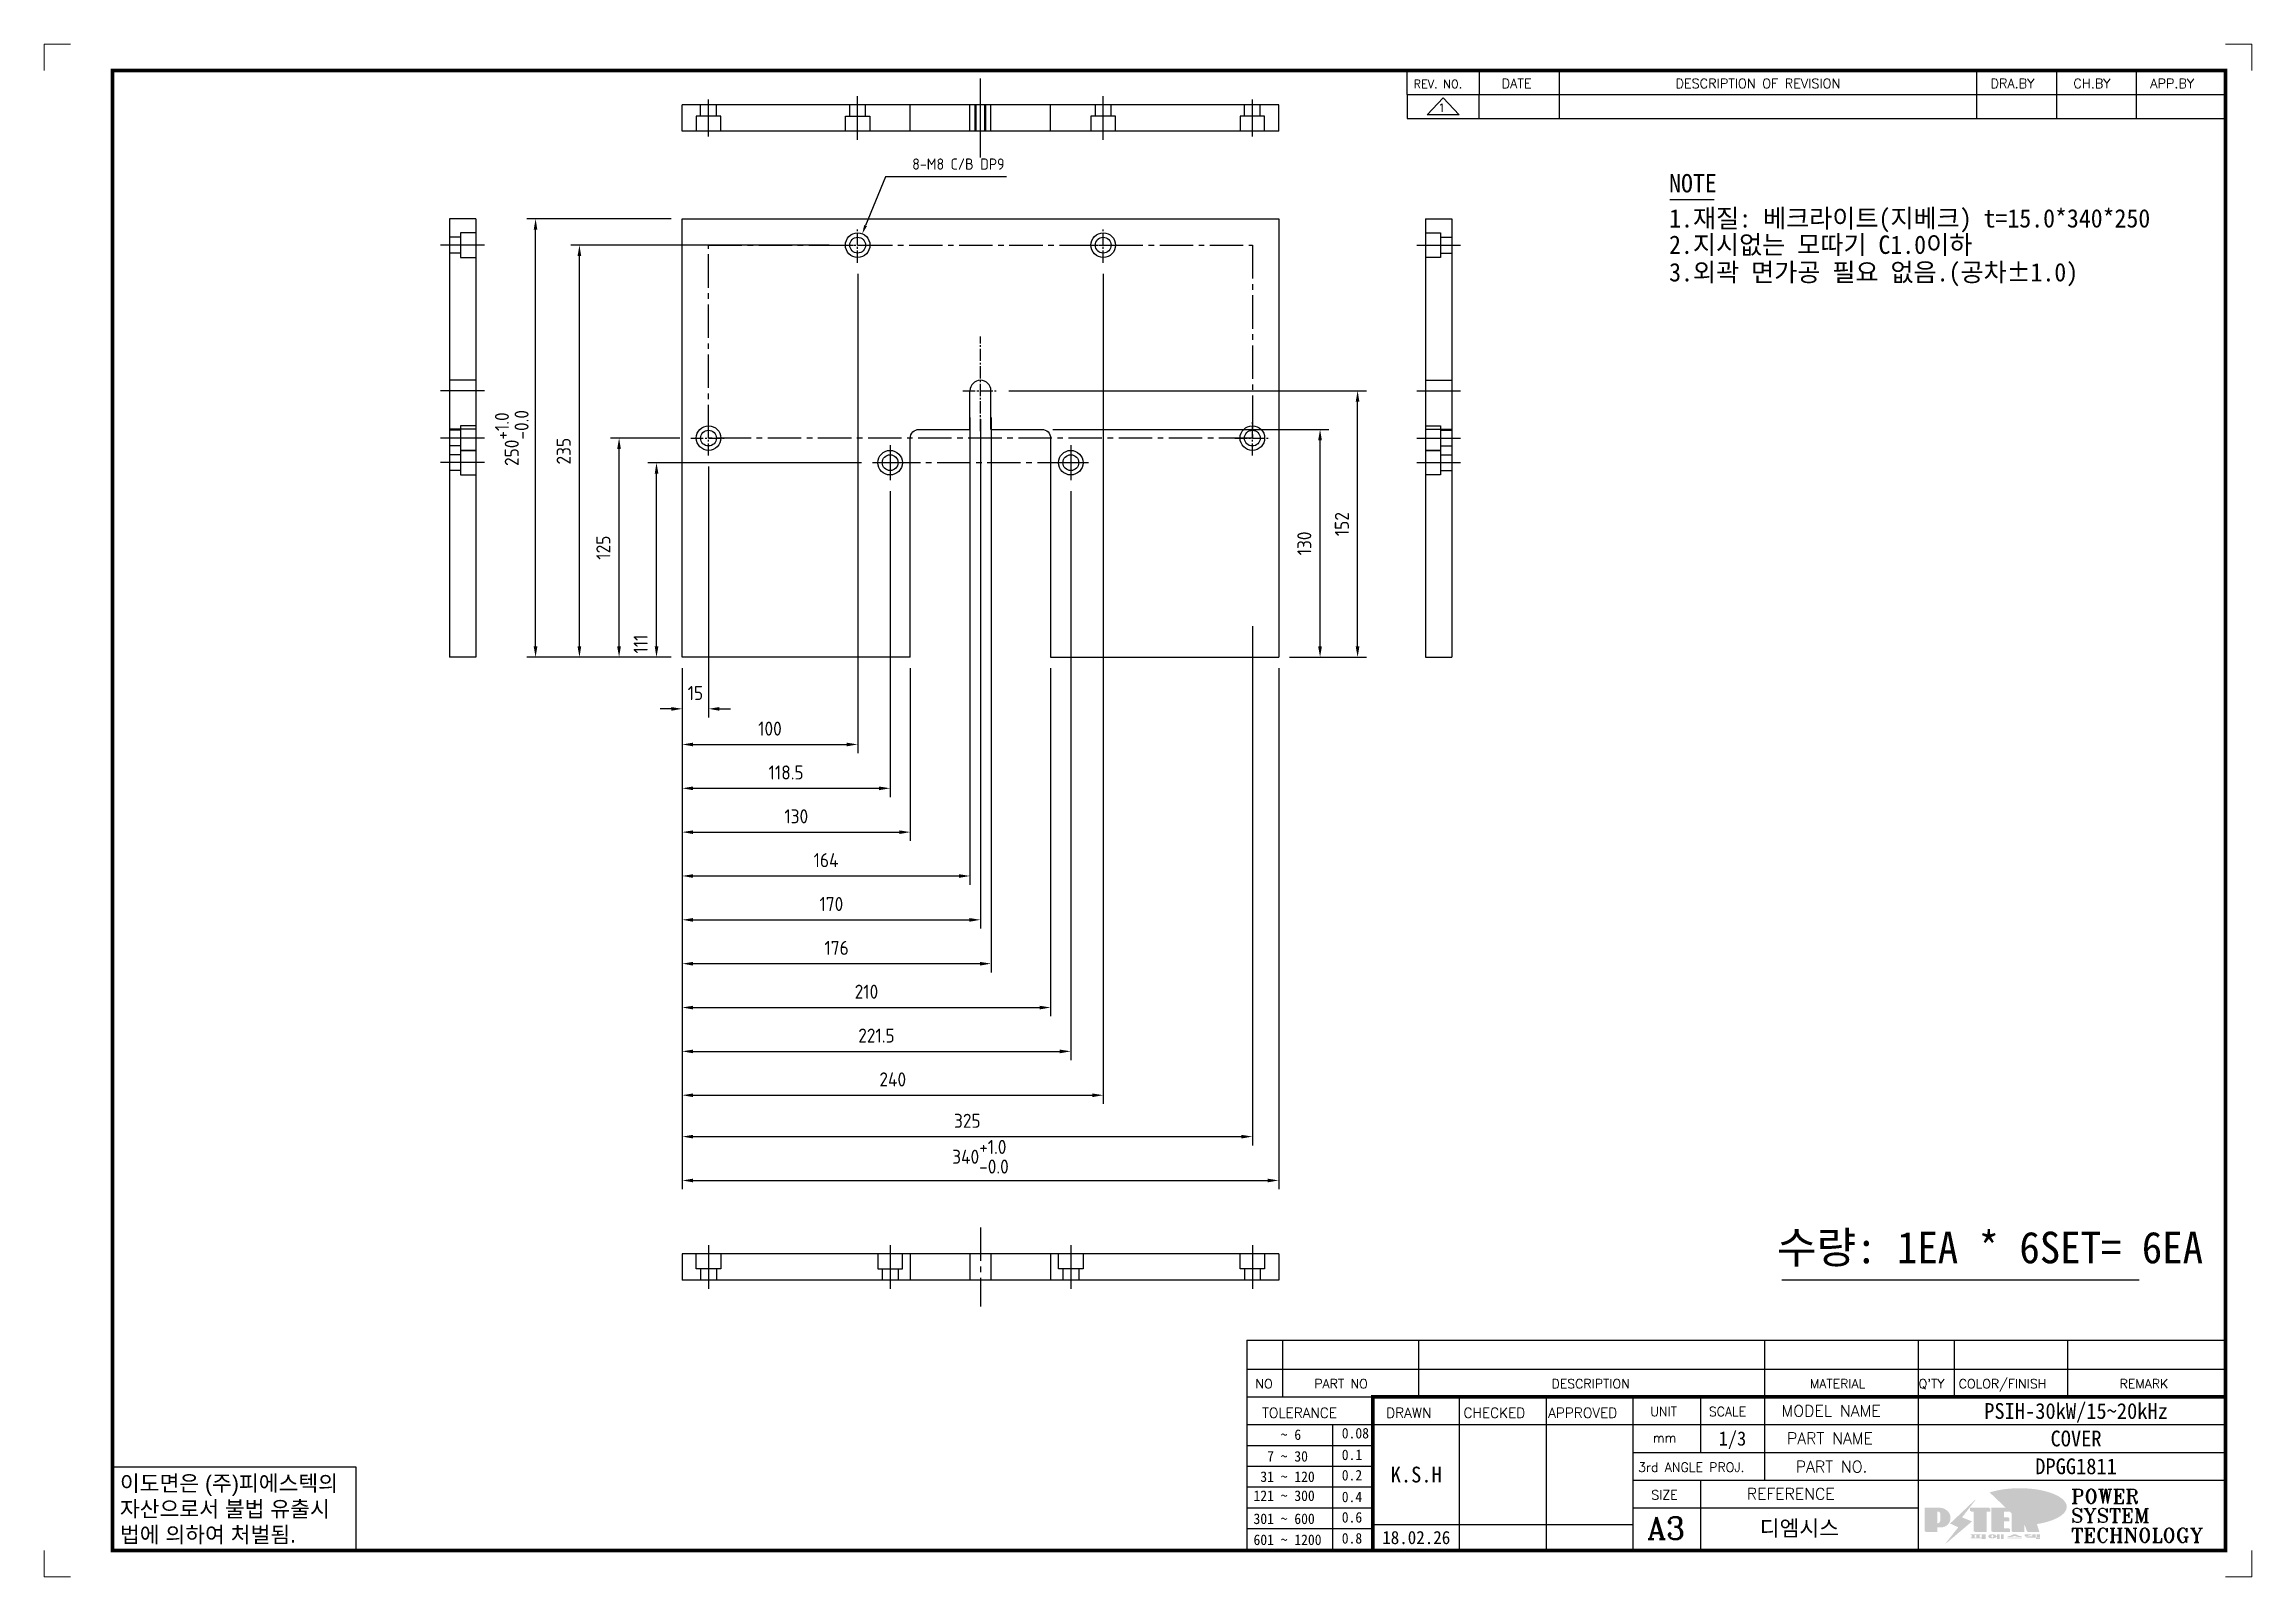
# Model space of a CAD drawing. Header units: millimetres. Extents: x 24815 to 37444, y -10619 to 6020.
# Drawn here: x 27724 to 28982, y -9398 to -8524 of the extents above; entities that cross this region are included whole.
import ezdxf
from ezdxf.enums import TextEntityAlignment as Align

# ---------------------------------------------------------------- set-up
doc = ezdxf.new("R2010")
doc.units = ezdxf.units.MM
for name, pattern in [('CENTER', [50.8, 31.75, -6.35, 6.35, -6.35]), ('CENTER1', [10, 7, -1, 1, -1]), ('CENTER2', [28.575, 19.05, -3.175, 3.175, -3.175]), ('HIDDEN', [9.525, 6.35, -3.175])]:
    doc.linetypes.add(name, pattern=pattern)
for name, color, linetype in [('______', 7, 'Continuous'), ('CENTER', 1, 'CENTER'), ('FORMAT-1', 7, 'Continuous'), ('HIDDEN', 2, 'HIDDEN'), ('line', 3, 'Continuous')]:
    doc.layers.add(name, color=color, linetype=linetype)
doc.styles.add('h1', font='')
doc.styles.add('HAN', font='')
doc.styles.add('RC', font='ROMANC.SHX')
doc.styles.add('ROMANT', font='romant')
doc.styles.add('RT', font='ROMANT.SHX', dxfattribs={"oblique": 15})
doc.styles.get("Standard").update_dxf_attribs({"font": 'ISOCP.SHX', "bigfont": 'WHGTXT.SHX'})
doc.styles.get('h1').set_extended_font_data('New Gulim')
doc.styles.get('HAN').set_extended_font_data('GulimChe')
doc.dimstyles.new('PS-2', dxfattribs={"dimscale": 2, "dimtxt": 3.2, "dimasz": 2.5, "dimexe": 2, "dimexo": 2.5, "dimgap": 2, "dimtad": 1, "dimtoh": 1, "dimrnd": 0.05, "dimzin": 12, "dimdsep": 46, "dimtxsty": 'Standard', "dimcen": 0, "dimclrt": 2, "dimazin": 3, "dimtfac": 1, "dimtofl": 0, "dimtmove": 0, "dimatfit": 3, "dimfxl": 0.18, "dimtolj": 1, "dimtzin": 0, "dimarcsym": 0})
doc.dimstyles.new('PS-2.5', dxfattribs={"dimscale": 2.5, "dimtxt": 3.2, "dimasz": 2.5, "dimexe": 2, "dimexo": 2.5, "dimgap": 2, "dimtad": 1, "dimtoh": 1, "dimrnd": 0.05, "dimzin": 12, "dimdsep": 46, "dimtxsty": 'Standard', "dimcen": 0, "dimclrt": 2, "dimazin": 3, "dimtfac": 1, "dimtofl": 0, "dimtmove": 0, "dimatfit": 3, "dimfxl": 0.18, "dimtolj": 1, "dimtzin": 0, "dimarcsym": 0})

msp = doc.modelspace()

# ---------------------------------------------------------------- texts
at = {"color": 2, "style": 'HAN'}
for s, height, p in [('NOTE', 10.5, (28650.16861, -8608.4768)), ('1.재질: 베크라이트(지베크) t=15.0*340*250', 10.5, (28650.16861, -8628.48094)), ('2.지시없는 모따기 C1.0이하 ', 10.5, (28650.12039, -8643.5311)), ('3.외곽 면가공 필요 없음.(공차%%P1.0)', 10.5, (28650.16861, -8659.21413)), ('수량: 1EA * 6SET= 6EA', 18, (28711.59976, -9219.04526))]:
    msp.add_text(s, height=height, dxfattribs=at).set_placement(p)

# ---------------------------------------------------------------- blocks, each defined once
blk = doc.blocks.new('no3')
at = {"color": 180}
for p, q in [((0, 5.5), (0, 0)), ((0, 5.5), (186, 5.5)), ((6.79, 5.5), (6.79, 0)), ((32.74, 0.11), (32.74, 5.5)), ((98.4, 5.5), (98.4, 0)), ((127.61, 5.5), (127.61, 0)), ((134.43, 5.5), (134.43, 0)), ((155.98, 5.5), (155.98, 0))]:
    blk.add_line(p, q, dxfattribs=at)
at = {"color": 2, "style": 'HAN'}
for tag, p in [('PART-NO', (19.76, 2.75)), ('MATERIAL', (111.38, 2.75)), ("Q'TY", (131.02, 2.75)), ('COLOR/FINISH', (145.2, 2.75)), ('REMARK', (170.76, 2.75))]:
    blk.add_attdef(tag, text='', height=2.9, dxfattribs=at).set_placement(p, align=Align.MIDDLE_CENTER)
blk.add_attdef('DESCRIPTION', text='', height=2.9, dxfattribs=at).set_placement((34.51, 2.75), align=Align.MIDDLE_LEFT)
at = {"color": 2, "style": 'RT', "oblique": 15}
blk.add_attdef('NO', text='', height=1.74, dxfattribs=at).set_placement((3.38, 2.51), align=Align.MIDDLE_CENTER)
blk = doc.blocks.new('re3')
at = {"color": 180}
for p, q in [((0, 0), (0, -4.55)), ((6.87, -0.64), (3.86, -3.91)), ((9.88, -3.91), (3.86, -3.91)), ((6.87, -0.64), (9.88, -3.91)), ((13.74, -4.55), (13.74, 0)), ((28.97, -4.55), (28.97, 0)), ((108.25, -4.55), (108.25, 0)), ((123.49, -4.55), (123.49, 0)), ((138.64, -4.55), (138.64, 0)), ((0, -4.55), (155.53, -4.55))]:
    blk.add_line(p, q, dxfattribs=at)
at = {"color": 2, "style": 'RC', "oblique": 15}
blk.add_attdef('REV.NO', text='', height=1.56, dxfattribs=at).set_placement((6.59, -2.56), align=Align.MIDDLE_CENTER)
blk.add_attdef('-1', text='', height=1.56, dxfattribs=at).set_placement((9.37, -1.66), align=Align.MIDDLE_LEFT)
at = {"color": 2, "style": 'HAN'}
for tag, p in [('REV.-DATE', (21.36, -2.28)), ('DRA.BY', (115.87, -2.28)), ('CH.BY', (131.07, -2.28)), ('APP.BY', (147.09, -2.28))]:
    blk.add_attdef(tag, text='', height=2.5, dxfattribs=at).set_placement(p, align=Align.MIDDLE_CENTER)
blk.add_attdef('DESCRIPTION-OF-REVISION', text='', height=2.5, dxfattribs=at).set_placement((31.61, -2.28), align=Align.MIDDLE_LEFT)
blk = doc.blocks.new('t3')
for p, q in [((0, 15.88), (46.25, 15.88)), ((0, 15.88), (0, 0)), ((46.25, 15.88), (46.25, 0)), ((0, 0), (46.25, 0))]:
    blk.add_line(p, q)
at = {"color": 1, "style": 'h1'}
for s, p in [('이도면은 (주)피에스텍의', (1.4, 11.29)), ('자산으로서 불법 유출시', (1.4, 6.41)), ('법에 의하여 처벌됨.', (1.4, 1.52))]:
    blk.add_text(s, height=3, dxfattribs=at).set_placement(p)
blk = doc.blocks.new('new LOGO')
at = {"layer": 'line'}
h = blk.add_hatch(color=1, dxfattribs=at)
h.paths.add_polyline_path([(41.5, 16.4), (54.3, 16.4, 1), (54.3, 82.9), (0, 82.9), (0, -0.1), (41.5, -0.1)])
h.paths.add_polyline_path([(41.5, 27.9), (41.5, 71.9), (43.6, 71.9, -0.414214), (54.6, 60.9), (54.6, 38.9, -0.414214), (43.6, 27.9)], flags=16)
h.paths.add_polyline_path([(214.7, 71.9), (227.5, 71.9), (227.5, 82.9), (159.7, 82.9), (159.7, 71.9), (172.5, 71.9), (172.5, -0.1), (214.7, -0.1)])
h.paths.add_polyline_path([(276, 37.4), (294.8, 37.4), (294.8, 49.1), (276, 49.1), (276, 71.9), (294.8, 71.9), (294.8, 82.9), (234.5, 82.9), (234.5, -0.1), (297, -0.1), (297, 10.9), (276, 10.9)])
h.paths.add_polyline_path([(347.2, 35.2), (359.7, -0.1), (400.5, -0.1), (379.6, 66.8), (399.7, 82.9), (380.6, 82.9), (347.2, 61.6), (347.2, 82.9), (305.5, 82.9), (305.5, -0.1), (347.2, -0.1)])
h = blk.add_hatch(color=250, dxfattribs=at)
h.paths.add_polyline_path([(44.5, 69.4), (46.6, 69.4, -0.129793), (52, 68, 0.221832), (43.6, 71.9), (41.5, 71.9), (41.5, 27.9), (43.6, 27.9, 0.02048), (44.5, 28)], flags=17)
h.paths.add_polyline_path([(44.5, 13.9), (57.3, 13.9, 0.72362), (77.1, 73.9, -0.679777), (54.3, 16.4), (41.5, 16.4), (41.5, -0.1), (3, -0.1), (3, -2.6), (44.5, -2.6)])
h.paths.add_polyline_path([(117.9, 14.2), (71.5, -44.4), (77.1, -39.6), (120.8, 15.6), (92, 28.9), (173.3, 106), (177.5, 111.4), (89.1, 27.6)])
h.paths.add_polyline_path([(162.7, 71.9), (162.7, 69.4), (172.5, 69.4), (172.5, 71.9)], flags=17)
h.paths.add_polyline_path([(217.7, 69.4), (230.5, 69.4), (230.5, 80.4), (227.5, 80.4), (227.5, 71.9), (214.7, 71.9), (214.7, -0.1), (175.5, -0.1), (175.5, -2.6), (217.7, -2.6)])
h.paths.add_polyline_path([(297.8, 46.6), (294.8, 46.6), (294.8, 37.4), (276, 37.4), (276, 10.9), (279, 10.9), (279, 34.9), (297.8, 34.9)])
h.paths.add_polyline_path([(300, 8.4), (297, 8.4), (297, -0.1), (237.5, -0.1), (237.5, -2.6), (300, -2.6)])
h.paths.add_polyline_path([(297.8, 80.4), (294.8, 80.4), (294.8, 71.9), (276, 71.9), (276, 49.1), (279, 49.1), (279, 69.4), (297.8, 69.4)])
h.paths.add_polyline_path([(350.2, 80.4), (347.2, 80.4), (347.2, 61.6), (350.2, 63.5)])
h.paths.add_polyline_path([(350.2, 26.7), (347.2, 35.2), (347.2, -0.1), (308.5, -0.1), (308.5, -2.6), (350.2, -2.6)])
h.paths.add_polyline_path([(402.7, 80.4), (396.5, 80.4), (379.6, 66.8), (400.5, -0.1), (361.8, -0.1), (362.7, -2.6), (403.5, -2.6), (382.6, 64.3)])
blk.add_hatch(color=5, dxfattribs=at).paths.add_polyline_path([(166.3, 35), (131, 49), (180.4, 112.7), (92, 28.9), (120.8, 15.6), (74.4, -43)])
h = blk.add_hatch(color=253, dxfattribs=at)
edge = h.paths.add_edge_path()
edge.add_ellipse((333.9, 86.4), major_axis=(-165.9, 0), ratio=0.39426, start_angle=111.51268, end_angle=334.46902)
edge.add_ellipse((314.1, 81.2), major_axis=(-153.7, 0), ratio=0.40699, start_angle=121.30662, end_angle=327.74369, ccw=False)
edge.add_line((394, 27.8), (394.7, 25.6))
h = blk.add_hatch(color=250, dxfattribs=at)
edge = h.paths.add_edge_path()
edge.add_ellipse((237.8, -17.6), major_axis=(-14.3, 0), ratio=0.526336, start_angle=192.2456, end_angle=269.07481)
edge.add_line((238.1, -10.1), (237.6, -10.1))
edge.add_ellipse((237.8, -17.6), major_axis=(-14.3, 0), ratio=0.526336, start_angle=270.92519, end_angle=449.07481)
edge.add_line((237.6, -25.1), (238.1, -25.1))
edge.add_ellipse((237.8, -17.6), major_axis=(-14.3, 0), ratio=0.526336, start_angle=450.92519, end_angle=527.7544)
edge.add_line((251.7, -19.2), (254.1, -19.2))
edge.add_line((254.1, -19.2), (254.1, -27.1))
edge.add_line((254.1, -27.1), (263.1, -27.1))
edge.add_line((263.1, -27.1), (263.1, -10.1))
edge.add_line((263.1, -10.1), (254.1, -10.1))
edge.add_line((254.1, -10.1), (254.1, -16))
edge.add_line((254.1, -16), (251.7, -16))
h.paths.add_polyline_path([(241, -16.4), (241, -18.7, -1), (234.4, -18.7), (234.4, -16.4, -1)], flags=16)
h.paths.add_polyline_path([(278.2, -10.1), (268.1, -10.1), (268.1, -27.1), (278.2, -27.1)])
h.paths.add_polyline_path([(310.3, -10.1), (310.3, -11.1, -0.157169), (289.3, -17.5), (294, -19.9, 0.128407), (316.3, -15.9, 0.128407), (338.6, -19.9), (343.3, -17.5, -0.157169), (322.2, -11.1), (322.2, -10.1)])
h.paths.add_polyline_path([(342.1, -25.1), (342.1, -22.3), (290.4, -22.3), (290.4, -25.1)])
h.paths.add_polyline_path([(352, -10.1), (352, -16.2, 0.414214), (354, -18.2), (378.7, -18.2), (378.7, -19.6), (390.2, -19.6), (390.2, -10.1), (378.7, -10.1), (378.7, -13.6), (374.7, -13.6), (374.7, -15.1), (378.7, -15.1), (378.7, -16.2), (364.7, -16.2), (364.7, -15.1), (371.2, -15.1), (371.2, -13.6), (364.7, -13.6), (364.7, -12.6), (374.7, -12.6), (374.7, -10.1)])
h.paths.add_polyline_path([(393.8, -10.1), (393.8, -19.6), (405, -19.6), (405, -10.1)])
h.paths.add_polyline_path([(405, -27.1), (405, -20.9), (356.8, -20.9), (356.8, -23), (391.8, -23), (391.8, -27.1)])
h.paths.add_polyline_path([(200.4, -10.1), (200.4, -22.3), (193.2, -22.3), (193.2, -12.6), (196.6, -12.6), (196.6, -10.1), (161, -10.1), (161, -12.6), (164.5, -12.6), (164.5, -22.3), (161, -22.3), (161, -25.1), (200.4, -25.1), (200.4, -27.1), (213.9, -27.1), (213.9, -10.1)])
h.paths.add_polyline_path([(182, -12.6), (175.6, -12.6), (175.6, -22.3), (182, -22.3)], flags=17)
blk = doc.blocks.new('format-3')
at = {"color": 3, "lineweight": 9}
for p, q in [((0, 286.3), (0, 291.3)), ((5, 291.3), (0, 291.3)), ((414.5, 291.3), (419.5, 291.3)), ((419.5, 286.3), (419.5, 291.3)), ((0, 5), (0, 0)), ((419.5, 5), (419.5, 0)), ((5, 0), (0, 0)), ((414.5, 0), (419.5, 0))]:
    blk.add_line(p, q, dxfattribs=at)
at = {"color": 180}
for p, q in [((258.97, 281.75), (258.97, 286.3)), ((272.71, 281.75), (272.71, 286.3)), ((287.94, 281.75), (287.94, 286.3)), ((367.22, 281.75), (367.22, 286.3)), ((382.45, 281.75), (382.45, 286.3)), ((397.61, 281.75), (397.61, 286.3)), ((258.97, 281.75), (414.5, 281.75)), ((228.5, 39.49), (228.5, 5)), ((228.5, 39.49), (414.5, 39.49)), ((235.29, 39.49), (235.29, 34.21)), ((261.24, 34.21), (261.24, 39.49)), ((326.9, 39.49), (326.9, 34.21)), ((356.11, 39.49), (356.11, 34.21)), ((362.93, 39.49), (362.93, 34.21)), ((384.48, 39.49), (384.48, 34.21)), ((228.5, 34.21), (252.48, 34.21)), ((268.96, 5), (268.96, 34.21)), ((285.45, 5), (285.45, 34.21)), ((301.94, 5), (301.94, 34.21)), ((314.72, 34.21), (314.72, 23.65)), ((326.9, 34.21), (326.9, 18.37)), ((356.11, 34.21), (356.11, 5)), ((228.5, 28.93), (252.48, 28.93)), ((244.89, 5.23), (244.89, 28.93)), ((252.48, 28.93), (414.5, 28.93)), ((228.5, 24.98), (252.48, 24.98)), ((228.5, 21.03), (252.48, 21.03)), ((301.94, 23.65), (414.5, 23.65)), ((228.5, 17.08), (252.48, 17.08)), ((301.94, 18.37), (414.5, 18.37)), ((314.72, 18.37), (314.72, 5)), ((228.5, 13.13), (252.48, 13.13)), ((301.94, 13.09), (356.11, 13.09)), ((228.5, 9.18), (252.48, 9.18)), ((252.48, 9.95), (301.94, 9.95))]:
    blk.add_line(p, q, dxfattribs=at)
at = {"const_width": 0.7}
blk.add_lwpolyline([(252.48, 5), (252.48, 34.21), (414.5, 34.21)], dxfattribs=at)
at = {"layer": 'FORMAT-1', "const_width": 0.7}
blk.add_lwpolyline([(13, 5), (13, 286.3), (414.5, 286.3), (414.5, 5)], close=True, dxfattribs=at)
blk.add_blockref('t3', (13, 5))
at = {"xscale": 0.05400000000000027, "yscale": 0.05400000000000027, "zscale": 0.05400000000000027}
blk.add_blockref('new LOGO', (357.35, 8.65), dxfattribs=at)
at = {"color": 2}
for s, height, style, p in [('REV. NO.', 1.56, 'RC', (260.23, 282.95)), ('DATE', 1.788, 'RC', (276.95, 282.94)), ('DESCRIPTION OF REVISION', 1.7875, 'RC', (309.98, 282.94)), ('DRA.BY', 1.788, 'RC', (369.83, 282.94)), ('CH.BY', 1.788, 'RC', (385.59, 282.94)), ('APP.BY', 1.788, 'RC', (400.18, 282.94)), ('COLOR/FINISH', 1.7424, 'RC', (363.8, 35.83)), ('NO', 1.742, 'RC', (230.16, 35.83)), ('PART NO', 1.742, 'RC', (241.36, 35.83)), ('DESCRIPTION', 1.7424, 'RC', (286.43, 35.83)), ('MATERIAL', 1.742, 'RC', (335.52, 35.83)), ("Q'TY", 1.742, 'RC', (356.17, 35.83)), ('REMARK', 1.742, 'RC', (394.37, 35.83)), (' TOLERANCE', 1.9, 'RC', (230.11, 30.22)), ('DRAWN', 1.9, 'RC', (255, 30.22)), ('CHECKED', 1.9, 'RC', (269.71, 30.22)), ('APPROVED', 1.9, 'RC', (285.8, 30.22)), ('UNIT', 1.742, 'RC', (305.19, 30.55)), ('SCALE', 1.742, 'RC', (316.32, 30.55)), ('MODEL NAME', 2.178, 'RC', (330.12, 30.46)), ('    ~ 6', 2, 'HAN', (229.8, 26.03)), ('0.08', 2, 'HAN', (246.57, 26.31)), ('mm', 1.742, 'RC', (305.67, 25.56)), ('PART NAME', 2.178, 'RC', (331.17, 25.24)), ('  7 ~ 30', 2, 'HAN', (229.8, 21.91)), ('0.1', 2, 'HAN', (246.57, 22.2)), ('3rd ANGLE PROJ.', 1.7424, 'RC', (302.87, 19.97)), ('PART NO.', 2.178, 'RC', (332.84, 19.85)), (' 31 ~ 120', 2, 'HAN', (229.8, 18.04)), ('0.2', 2, 'HAN', (246.57, 18.32)), ('REFERENCE', 2.178, 'RC', (323.52, 14.69)), ('121 ~ 300', 2, 'HAN', (229.8, 14.42)), ('0.4', 2, 'HAN', (246.57, 14.2)), ('SIZE', 1.742, 'RC', (305.39, 14.71)), ('301 ~ 600', 2, 'HAN', (229.8, 10.04)), ('0.6', 2, 'HAN', (246.57, 10.32)), ('601 ~ 1200', 2, 'HAN', (229.8, 6.05)), ('0.8', 2, 'HAN', (246.57, 6.33))]:
    blk.add_text(s, height=height, dxfattribs=dict(at, style=style)).set_placement(p)
at = {"style": 'ROMANT'}
for s, p in [('POWER', (385.15, 13.96)), ('SYSTEM', (385.15, 10.31)), ('TECHNOLOGY', (385.15, 6.56))]:
    blk.add_text(s, height=2.7, dxfattribs=at).set_placement(p)
at = {"color": 2, "lineweight": 25, "style": 'RC'}
blk.add_text('A3', height=4.182, dxfattribs=at).set_placement((304.61, 7.14))
at = {"style": 'HAN'}
for tag, height, p in [('MODEL-NAME', 3, (386.1, 31.53)), ('SCALE', 2.7, (320.81, 26.29)), ('PART-NAME', 3, (386.1, 26.29)), ('CH-BY', 3, (277.21, 19.44)), ('PART-NO', 3, (386.1, 21.01)), ('DRA-BY', 3, (260.72, 19.44)), ('APP-BY', 3, (293.7, 19.44)), ('DRA-DATE', 2.5, (260.72, 7.47)), ('CH-DATE', 2.5, (277.21, 7.47)), ('APP-DATE', 2.5, (293.7, 7.47)), ('관련업체', 3, (333.52, 9.26))]:
    blk.add_attdef(tag, text='', height=height, dxfattribs=at).set_placement(p, align=Align.MIDDLE_CENTER)
blk = doc.blocks.new('*D1195')
at = {"color": 0, "lineweight": -2, "transparency": 16777216}
for p, q in [((28203.4, -8599.6), (28192.1, -8627.4)), ((28272.4, -8599.6), (28203.4, -8599.6))]:
    blk.add_line(p, q, dxfattribs=at)
at = {"color": 0, "transparency": 16777216}
blk.add_solid([(28191.3, -8627.1), (28192.9, -8627.7), (28190.2, -8632.1)], dxfattribs=at)
at = {"layer": 'Defpoints', "color": 0, "transparency": 16777216}
for p in [(28190.2, -8632.1), (28184.9, -8645)]:
    blk.add_point(p, dxfattribs=at)
at = {"color": 2, "transparency": 16777216, "insert": (28245, -8592.3), "char_height": 6.4, "attachment_point": 5}
blk.add_mtext('\\A1;8-M8 C/B DP9', dxfattribs=at)
blk = doc.blocks.new('*D1196')
at = {"layer": '______', "color": 0, "lineweight": -2, "ltscale": 10, "transparency": 16777216}
for p, q in [((28102.6, -8764.8), (28102.6, -8907.9)), ((28087.6, -8879.8), (28087.6, -8907.9)), ((28081.3, -8902.9), (28075.1, -8902.9)), ((28108.8, -8902.9), (28115.1, -8902.9))]:
    blk.add_line(p, q, dxfattribs=at)
at = {"layer": '______', "color": 0, "ltscale": 10, "transparency": 16777216}
for points in [[(28081.3, -8901.9), (28081.3, -8904), (28087.6, -8902.9)], [(28108.8, -8901.9), (28108.8, -8904), (28102.6, -8902.9)]]:
    blk.add_solid(points, dxfattribs=at)
at = {"layer": 'Defpoints', "color": 0, "ltscale": 10, "transparency": 16777216}
for p in [(28102.6, -8758.5), (28087.6, -8873.5), (28102.6, -8902.9)]:
    blk.add_point(p, dxfattribs=at)
at = {"layer": '______', "color": 2, "ltscale": 10, "transparency": 16777216, "insert": (28095.1, -8893.9), "char_height": 8, "attachment_point": 5}
blk.add_mtext('\\A1;15', dxfattribs=at)
blk = doc.blocks.new('*D1197')
at = {"layer": '______', "color": 0, "lineweight": -2, "ltscale": 10, "transparency": 16777216}
for p, q in [((28187.6, -8654.8), (28187.6, -8928.2)), ((28087.6, -8879.8), (28087.6, -8928.2)), ((28093.8, -8923.2), (28181.3, -8923.2))]:
    blk.add_line(p, q, dxfattribs=at)
at = {"layer": '______', "color": 0, "ltscale": 10, "transparency": 16777216}
for points in [[(28093.8, -8922.2), (28093.8, -8924.3), (28087.6, -8923.2)], [(28181.3, -8922.2), (28181.3, -8924.3), (28187.6, -8923.2)]]:
    blk.add_solid(points, dxfattribs=at)
at = {"layer": 'Defpoints', "color": 0, "ltscale": 10, "transparency": 16777216}
for p in [(28187.6, -8648.5), (28087.6, -8873.5), (28187.6, -8923.2)]:
    blk.add_point(p, dxfattribs=at)
at = {"layer": '______', "color": 2, "ltscale": 10, "transparency": 16777216, "insert": (28137.6, -8914.2), "char_height": 8, "attachment_point": 5}
blk.add_mtext('\\A1;100', dxfattribs=at)
blk = doc.blocks.new('*D1198')
at = {"layer": '______', "color": 0, "lineweight": -2, "ltscale": 10, "transparency": 16777216}
for p, q in [((28206.1, -8778.8), (28206.1, -8953.2)), ((28087.6, -8879.8), (28087.6, -8953.2)), ((28093.8, -8948.2), (28199.8, -8948.2))]:
    blk.add_line(p, q, dxfattribs=at)
at = {"layer": '______', "color": 0, "ltscale": 10, "transparency": 16777216}
for points in [[(28093.8, -8947.2), (28093.8, -8949.3), (28087.6, -8948.2)], [(28199.8, -8947.2), (28199.8, -8949.3), (28206.1, -8948.2)]]:
    blk.add_solid(points, dxfattribs=at)
at = {"layer": 'Defpoints', "color": 0, "ltscale": 10, "transparency": 16777216}
for p in [(28206.1, -8772.6), (28087.6, -8873.5), (28206.1, -8948.2)]:
    blk.add_point(p, dxfattribs=at)
at = {"layer": '______', "color": 2, "ltscale": 10, "transparency": 16777216, "insert": (28146.8, -8939.2), "char_height": 8, "attachment_point": 5}
blk.add_mtext('\\A1;118.5', dxfattribs=at)
blk = doc.blocks.new('*D1199')
at = {"layer": '______', "color": 0, "lineweight": -2, "ltscale": 10, "transparency": 16777216}
for p, q in [((28087.6, -8879.8), (28087.6, -8978.2)), ((28217.6, -8879.8), (28217.6, -8978.2)), ((28093.8, -8973.2), (28211.3, -8973.2))]:
    blk.add_line(p, q, dxfattribs=at)
at = {"layer": '______', "color": 0, "ltscale": 10, "transparency": 16777216}
for points in [[(28093.8, -8972.2), (28093.8, -8974.3), (28087.6, -8973.2)], [(28211.3, -8972.2), (28211.3, -8974.3), (28217.6, -8973.2)]]:
    blk.add_solid(points, dxfattribs=at)
at = {"layer": 'Defpoints', "color": 0, "ltscale": 10, "transparency": 16777216}
for p in [(28087.6, -8873.5), (28217.6, -8873.5), (28217.6, -8973.2)]:
    blk.add_point(p, dxfattribs=at)
at = {"layer": '______', "color": 2, "ltscale": 10, "transparency": 16777216, "insert": (28152.6, -8964.2), "char_height": 8, "attachment_point": 5}
blk.add_mtext('\\A1;130', dxfattribs=at)
blk = doc.blocks.new('*D1200')
at = {"layer": '______', "color": 0, "lineweight": -2, "ltscale": 10, "transparency": 16777216}
for p, q in [((28251.6, -8736.8), (28251.6, -9003.2)), ((28087.6, -8879.8), (28087.6, -9003.2)), ((28093.8, -8998.2), (28245.3, -8998.2))]:
    blk.add_line(p, q, dxfattribs=at)
at = {"layer": '______', "color": 0, "ltscale": 10, "transparency": 16777216}
for points in [[(28093.8, -8997.2), (28093.8, -8999.3), (28087.6, -8998.2)], [(28245.3, -8997.2), (28245.3, -8999.3), (28251.6, -8998.2)]]:
    blk.add_solid(points, dxfattribs=at)
at = {"layer": 'Defpoints', "color": 0, "ltscale": 10, "transparency": 16777216}
for p in [(28251.6, -8730.5), (28087.6, -8873.5), (28251.6, -8998.2)]:
    blk.add_point(p, dxfattribs=at)
at = {"layer": '______', "color": 2, "ltscale": 10, "transparency": 16777216, "insert": (28169.6, -8989.2), "char_height": 8, "attachment_point": 5}
blk.add_mtext('\\A1;164', dxfattribs=at)
blk = doc.blocks.new('*D1201')
at = {"layer": '______', "color": 0, "lineweight": -2, "ltscale": 10, "transparency": 16777216}
for p, q in [((28257.6, -8737.8), (28257.6, -9028.2)), ((28087.6, -8879.8), (28087.6, -9028.2)), ((28093.8, -9023.2), (28251.3, -9023.2))]:
    blk.add_line(p, q, dxfattribs=at)
at = {"layer": '______', "color": 0, "ltscale": 10, "transparency": 16777216}
for points in [[(28093.8, -9022.2), (28093.8, -9024.3), (28087.6, -9023.2)], [(28251.3, -9022.2), (28251.3, -9024.3), (28257.6, -9023.2)]]:
    blk.add_solid(points, dxfattribs=at)
at = {"layer": 'Defpoints', "color": 0, "ltscale": 10, "transparency": 16777216}
for p in [(28257.6, -8731.5), (28087.6, -8873.5), (28257.6, -9023.2)]:
    blk.add_point(p, dxfattribs=at)
at = {"layer": '______', "color": 2, "ltscale": 10, "transparency": 16777216, "insert": (28172.6, -9014.2), "char_height": 8, "attachment_point": 5}
blk.add_mtext('\\A1;170', dxfattribs=at)
blk = doc.blocks.new('*D1202')
at = {"layer": '______', "color": 0, "lineweight": -2, "ltscale": 10, "transparency": 16777216}
for p, q in [((28263.6, -8736.8), (28263.6, -9053.2)), ((28087.6, -8879.8), (28087.6, -9053.2)), ((28093.8, -9048.2), (28257.3, -9048.2))]:
    blk.add_line(p, q, dxfattribs=at)
at = {"layer": '______', "color": 0, "ltscale": 10, "transparency": 16777216}
for points in [[(28093.8, -9047.2), (28093.8, -9049.3), (28087.6, -9048.2)], [(28257.3, -9047.2), (28257.3, -9049.3), (28263.6, -9048.2)]]:
    blk.add_solid(points, dxfattribs=at)
at = {"layer": 'Defpoints', "color": 0, "ltscale": 10, "transparency": 16777216}
for p in [(28263.6, -8730.5), (28087.6, -8873.5), (28263.6, -9048.2)]:
    blk.add_point(p, dxfattribs=at)
at = {"layer": '______', "color": 2, "ltscale": 10, "transparency": 16777216, "insert": (28175.6, -9039.2), "char_height": 8, "attachment_point": 5}
blk.add_mtext('\\A1;176', dxfattribs=at)
blk = doc.blocks.new('*D1203')
at = {"layer": '______', "color": 0, "lineweight": -2, "ltscale": 10, "transparency": 16777216}
for p, q in [((28087.6, -8879.8), (28087.6, -9078.2)), ((28297.6, -8879.8), (28297.6, -9078.2)), ((28093.8, -9073.2), (28291.3, -9073.2))]:
    blk.add_line(p, q, dxfattribs=at)
at = {"layer": '______', "color": 0, "ltscale": 10, "transparency": 16777216}
for points in [[(28093.8, -9072.2), (28093.8, -9074.3), (28087.6, -9073.2)], [(28291.3, -9072.2), (28291.3, -9074.3), (28297.6, -9073.2)]]:
    blk.add_solid(points, dxfattribs=at)
at = {"layer": 'Defpoints', "color": 0, "ltscale": 10, "transparency": 16777216}
for p in [(28087.6, -8873.5), (28297.6, -8873.5), (28297.6, -9073.2)]:
    blk.add_point(p, dxfattribs=at)
at = {"layer": '______', "color": 2, "ltscale": 10, "transparency": 16777216, "insert": (28192.6, -9064.2), "char_height": 8, "attachment_point": 5}
blk.add_mtext('\\A1;210', dxfattribs=at)
blk = doc.blocks.new('*D1204')
at = {"layer": '______', "color": 0, "lineweight": -2, "ltscale": 10, "transparency": 16777216}
for p, q in [((28309.1, -8778.8), (28309.1, -9103.2)), ((28087.6, -8879.8), (28087.6, -9103.2)), ((28093.8, -9098.2), (28302.8, -9098.2))]:
    blk.add_line(p, q, dxfattribs=at)
at = {"layer": '______', "color": 0, "ltscale": 10, "transparency": 16777216}
for points in [[(28093.8, -9097.2), (28093.8, -9099.3), (28087.6, -9098.2)], [(28302.8, -9097.2), (28302.8, -9099.3), (28309.1, -9098.2)]]:
    blk.add_solid(points, dxfattribs=at)
at = {"layer": 'Defpoints', "color": 0, "ltscale": 10, "transparency": 16777216}
for p in [(28309.1, -8772.6), (28087.6, -8873.5), (28309.1, -9098.2)]:
    blk.add_point(p, dxfattribs=at)
at = {"layer": '______', "color": 2, "ltscale": 10, "transparency": 16777216, "insert": (28198.3, -9089.2), "char_height": 8, "attachment_point": 5}
blk.add_mtext('\\A1;221.5', dxfattribs=at)
blk = doc.blocks.new('*D1205')
at = {"layer": '______', "color": 0, "lineweight": -2, "ltscale": 10, "transparency": 16777216}
for p, q in [((28327.6, -8654.8), (28327.6, -9128.2)), ((28087.6, -8879.8), (28087.6, -9128.2)), ((28093.8, -9123.2), (28321.3, -9123.2))]:
    blk.add_line(p, q, dxfattribs=at)
at = {"layer": '______', "color": 0, "ltscale": 10, "transparency": 16777216}
for points in [[(28093.8, -9122.2), (28093.8, -9124.3), (28087.6, -9123.2)], [(28321.3, -9122.2), (28321.3, -9124.3), (28327.6, -9123.2)]]:
    blk.add_solid(points, dxfattribs=at)
at = {"layer": 'Defpoints', "color": 0, "ltscale": 10, "transparency": 16777216}
for p in [(28327.6, -8648.5), (28087.6, -8873.5), (28327.6, -9123.2)]:
    blk.add_point(p, dxfattribs=at)
at = {"layer": '______', "color": 2, "ltscale": 10, "transparency": 16777216, "insert": (28207.6, -9114.2), "char_height": 8, "attachment_point": 5}
blk.add_mtext('\\A1;240', dxfattribs=at)
blk = doc.blocks.new('*D1206')
at = {"layer": '______', "color": 0, "lineweight": -2, "ltscale": 10, "transparency": 16777216}
for p, q in [((28412.6, -8855.8), (28412.6, -9151.8)), ((28087.6, -8879.8), (28087.6, -9151.8)), ((28093.8, -9146.8), (28406.3, -9146.8))]:
    blk.add_line(p, q, dxfattribs=at)
at = {"layer": '______', "color": 0, "ltscale": 10, "transparency": 16777216}
for points in [[(28093.8, -9145.8), (28093.8, -9147.9), (28087.6, -9146.8)], [(28406.3, -9145.8), (28406.3, -9147.9), (28412.6, -9146.8)]]:
    blk.add_solid(points, dxfattribs=at)
at = {"layer": 'Defpoints', "color": 0, "ltscale": 10, "transparency": 16777216}
for p in [(28412.6, -8849.5), (28087.6, -8873.5), (28412.6, -9146.8)]:
    blk.add_point(p, dxfattribs=at)
at = {"layer": '______', "color": 2, "ltscale": 10, "transparency": 16777216, "insert": (28250.1, -9137.8), "char_height": 8, "attachment_point": 5}
blk.add_mtext('\\A1;325', dxfattribs=at)
blk = doc.blocks.new('*D1207')
at = {"layer": '______', "color": 0, "lineweight": -2, "ltscale": 10, "transparency": 16777216}
for p, q in [((28087.6, -8879.8), (28087.6, -9176.8)), ((28427.6, -8879.8), (28427.6, -9176.8)), ((28093.8, -9171.8), (28421.3, -9171.8))]:
    blk.add_line(p, q, dxfattribs=at)
at = {"layer": '______', "color": 0, "ltscale": 10, "transparency": 16777216}
for points in [[(28093.8, -9170.8), (28093.8, -9172.9), (28087.6, -9171.8)], [(28421.3, -9170.8), (28421.3, -9172.9), (28427.6, -9171.8)]]:
    blk.add_solid(points, dxfattribs=at)
at = {"layer": 'Defpoints', "color": 0, "ltscale": 10, "transparency": 16777216}
for p in [(28087.6, -8873.5), (28427.6, -8873.5), (28427.6, -9171.8)]:
    blk.add_point(p, dxfattribs=at)
at = {"layer": '______', "color": 2, "ltscale": 10, "transparency": 16777216, "insert": (28257.6, -9158.3), "char_height": 8, "attachment_point": 5}
blk.add_mtext('\\A1;340\\S+1.0^ -0.0;', dxfattribs=at)
blk = doc.blocks.new('*D1208')
at = {"layer": '______', "color": 0, "lineweight": -2, "ltscale": 10, "transparency": 16777216}
for p, q in [((28189.8, -8762.6), (28067.9, -8762.6)), ((28072.9, -8867.3), (28072.9, -8768.8)), ((28081.3, -8873.5), (28067.9, -8873.5))]:
    blk.add_line(p, q, dxfattribs=at)
at = {"layer": '______', "color": 0, "ltscale": 10, "transparency": 16777216}
for points in [[(28071.9, -8768.8), (28074, -8768.8), (28072.9, -8762.6)], [(28071.9, -8867.3), (28074, -8867.3), (28072.9, -8873.5)]]:
    blk.add_solid(points, dxfattribs=at)
at = {"layer": 'Defpoints', "color": 0, "ltscale": 10, "transparency": 16777216}
for p in [(28072.9, -8762.6), (28196.1, -8762.6), (28087.6, -8873.5)]:
    blk.add_point(p, dxfattribs=at)
at = {"layer": '______', "color": 2, "ltscale": 10, "transparency": 16777216, "insert": (28063.9, -8866), "char_height": 8, "attachment_point": 5, "rotation": 90}
blk.add_mtext('\\A1;111', dxfattribs=at)
blk = doc.blocks.new('*D1209')
at = {"layer": '______', "color": 0, "lineweight": -2, "ltscale": 10, "transparency": 16777216}
for p, q in [((28273.8, -8721.6), (28477.6, -8721.6)), ((28472.6, -8867.3), (28472.6, -8727.8)), ((28433.8, -8873.5), (28477.6, -8873.5))]:
    blk.add_line(p, q, dxfattribs=at)
at = {"layer": '______', "color": 0, "ltscale": 10, "transparency": 16777216}
for points in [[(28471.5, -8727.8), (28473.6, -8727.8), (28472.6, -8721.6)], [(28471.5, -8867.3), (28473.6, -8867.3), (28472.6, -8873.5)]]:
    blk.add_solid(points, dxfattribs=at)
at = {"layer": 'Defpoints', "color": 0, "ltscale": 10, "transparency": 16777216}
for p in [(28267.6, -8721.6), (28472.6, -8721.6), (28427.6, -8873.5)]:
    blk.add_point(p, dxfattribs=at)
at = {"layer": '______', "color": 2, "ltscale": 10, "transparency": 16777216, "insert": (28463.6, -8797.6), "char_height": 8, "attachment_point": 5, "rotation": 90}
blk.add_mtext('\\A1;152', dxfattribs=at)
blk = doc.blocks.new('*D1210')
at = {"layer": '______', "color": 0, "lineweight": -2, "ltscale": 10, "transparency": 16777216}
for p, q in [((28086.3, -8748.5), (28046.6, -8748.5)), ((28051.6, -8867.3), (28051.6, -8754.8)), ((28081.3, -8873.5), (28046.6, -8873.5))]:
    blk.add_line(p, q, dxfattribs=at)
at = {"layer": '______', "color": 0, "ltscale": 10, "transparency": 16777216}
for points in [[(28050.5, -8754.8), (28052.6, -8754.8), (28051.6, -8748.5)], [(28050.5, -8867.3), (28052.6, -8867.3), (28051.6, -8873.5)]]:
    blk.add_solid(points, dxfattribs=at)
at = {"layer": 'Defpoints', "color": 0, "ltscale": 10, "transparency": 16777216}
for p in [(28051.6, -8748.5), (28092.6, -8748.5), (28087.6, -8873.5)]:
    blk.add_point(p, dxfattribs=at)
at = {"layer": '______', "color": 2, "ltscale": 10, "transparency": 16777216, "insert": (28042.6, -8811), "char_height": 8, "attachment_point": 5, "rotation": 90}
blk.add_mtext('\\A1;125', dxfattribs=at)
blk = doc.blocks.new('*D1211')
at = {"layer": '______', "color": 0, "lineweight": -2, "ltscale": 10, "transparency": 16777216}
for p, q in [((28171.3, -8638.5), (28024, -8638.5)), ((28029, -8867.3), (28029, -8644.8)), ((28081.3, -8873.5), (28024, -8873.5))]:
    blk.add_line(p, q, dxfattribs=at)
at = {"layer": '______', "color": 0, "ltscale": 10, "transparency": 16777216}
for points in [[(28027.9, -8644.8), (28030, -8644.8), (28029, -8638.5)], [(28027.9, -8867.3), (28030, -8867.3), (28029, -8873.5)]]:
    blk.add_solid(points, dxfattribs=at)
at = {"layer": 'Defpoints', "color": 0, "ltscale": 10, "transparency": 16777216}
for p in [(28029, -8638.5), (28177.6, -8638.5), (28087.6, -8873.5)]:
    blk.add_point(p, dxfattribs=at)
at = {"layer": '______', "color": 2, "ltscale": 10, "transparency": 16777216, "insert": (28020, -8756), "char_height": 8, "attachment_point": 5, "rotation": 90}
blk.add_mtext('\\A1;235', dxfattribs=at)
blk = doc.blocks.new('*D1212')
at = {"layer": '______', "color": 0, "lineweight": -2, "ltscale": 10, "transparency": 16777216}
for p, q in [((28081.3, -8623.5), (27999, -8623.5)), ((28004, -8867.3), (28004, -8629.8)), ((28081.3, -8873.5), (27999, -8873.5))]:
    blk.add_line(p, q, dxfattribs=at)
at = {"layer": '______', "color": 0, "ltscale": 10, "transparency": 16777216}
for points in [[(28002.9, -8629.8), (28005, -8629.8), (28004, -8623.5)], [(28002.9, -8867.3), (28005, -8867.3), (28004, -8873.5)]]:
    blk.add_solid(points, dxfattribs=at)
at = {"layer": 'Defpoints', "color": 0, "ltscale": 10, "transparency": 16777216}
for p in [(28004, -8623.5), (28087.6, -8623.5), (28087.6, -8873.5)]:
    blk.add_point(p, dxfattribs=at)
at = {"layer": '______', "color": 2, "ltscale": 10, "transparency": 16777216, "insert": (27990.4, -8748.5), "char_height": 8, "attachment_point": 5, "rotation": 90}
blk.add_mtext('\\A1;250\\S+1.0^ -0.0;', dxfattribs=at)
blk = doc.blocks.new('*D1213')
at = {"layer": '______', "color": 0, "lineweight": -2, "ltscale": 10, "transparency": 16777216}
for p, q in [((28298.8, -8743.6), (28456.2, -8743.6)), ((28451.2, -8867.3), (28451.2, -8749.8)), ((28433.8, -8873.5), (28456.2, -8873.5))]:
    blk.add_line(p, q, dxfattribs=at)
at = {"layer": '______', "color": 0, "ltscale": 10, "transparency": 16777216}
for points in [[(28450.1, -8749.8), (28452.2, -8749.8), (28451.2, -8743.6)], [(28450.1, -8867.3), (28452.2, -8867.3), (28451.2, -8873.5)]]:
    blk.add_solid(points, dxfattribs=at)
at = {"layer": 'Defpoints', "color": 0, "ltscale": 10, "transparency": 16777216}
for p in [(28292.6, -8743.6), (28451.2, -8743.6), (28427.6, -8873.5)]:
    blk.add_point(p, dxfattribs=at)
at = {"layer": '______', "color": 2, "ltscale": 10, "transparency": 16777216, "insert": (28442.2, -8808.6), "char_height": 8, "attachment_point": 5, "rotation": 90}
blk.add_mtext('\\A1;130', dxfattribs=at)

# ---------------------------------------------------------------- dimensions: what is measured, and where the dimension line sits
dim = msp.add_diameter_dim_2p(p1=(28184.94945, -8645.03165), p2=(28190.21648, -8632.0602), text='8-M8 C/B DP9', dimstyle='PS-2')
dim.commit()
dim.dimension.update_dxf_attribs({"geometry": '*D1195', "text_midpoint": (28245.03806, -8599.59236), "dimtype": 163})
at = {"layer": '______', "ltscale": 10}
dim = msp.add_linear_dim(base=(28003.96399, -8623.54593), p1=(28087.58296, -8873.54593), p2=(28087.58296, -8623.54593), angle=90, dimstyle='PS-2.5', override={"dimtol": 1, "dimtp": 1, "dimtm": 1e-09, "dimtdec": 1}, dxfattribs=at)
dim.commit()
dim.dimension.update_dxf_attribs({"geometry": '*D1212', "text_midpoint": (27990.42436, -8748.54593)})
for base, p1, p2, picture, middle in [((28028.96399, -8638.54593), (28087.58296, -8873.54593), (28177.57741, -8638.54593), '*D1211', (28019.9632, -8756.04593)), ((28472.55487, -8721.56562), (28427.58296, -8873.54593), (28267.58296, -8721.56562), '*D1209', (28463.55408, -8797.55578)), ((28451.1548, -8743.56562), (28427.58296, -8873.54593), (28292.58296, -8743.56562), '*D1213', (28442.1548, -8808.55578)), ((28051.56009, -8748.54593), (28087.58296, -8873.54593), (28092.57741, -8748.54593), '*D1210', (28042.55931, -8811.04593))]:
    dim = msp.add_linear_dim(base=base, p1=p1, p2=p2, angle=90, dimstyle='PS-2.5', dxfattribs=at)
    dim.commit()
    dim.dimension.update_dxf_attribs({"geometry": picture, "text_midpoint": middle})
for base, p2, picture, middle in [((28187.58296, -8923.22724), (28187.58296, -8648.54593), '*D1197', (28137.58296, -8914.22724)), ((28327.58296, -9123.22724), (28327.58296, -8648.54593), '*D1205', (28207.58296, -9114.22645)), ((28251.58296, -8998.22724), (28251.58296, -8730.54593), '*D1200', (28169.58296, -8989.22724)), ((28263.58296, -9048.22724), (28263.58296, -8730.54593), '*D1202', (28175.58296, -9039.22724)), ((28257.58296, -9023.22724), (28257.58296, -8731.54593), '*D1201', (28172.58296, -9014.22724)), ((28206.08296, -8948.22724), (28206.08296, -8772.56562), '*D1198', (28146.83296, -8939.22724)), ((28309.08296, -9098.22724), (28309.08296, -8772.56562), '*D1204', (28198.33296, -9089.22645)), ((28412.58296, -9146.81165), (28412.58296, -8849.52623), '*D1206', (28250.08296, -9137.81086)), ((28217.58296, -8973.22724), (28217.58296, -8873.54593), '*D1199', (28152.58296, -8964.22724)), ((28297.58296, -9073.22724), (28297.58296, -8873.54593), '*D1203', (28192.58296, -9064.22645))]:
    dim = msp.add_linear_dim(base=base, p1=(28087.58296, -8873.54593), p2=p2, dimstyle='PS-2.5', dxfattribs=at)
    dim.commit()
    dim.dimension.update_dxf_attribs({"geometry": picture, "text_midpoint": middle})
dim = msp.add_linear_dim(base=(28102.58296, -8902.94477), p1=(28087.58296, -8873.54593), p2=(28102.58296, -8758.54593), dimstyle='PS-2.5', dxfattribs=at)
dim.commit()
dim.dimension.update_dxf_attribs({"geometry": '*D1196', "text_midpoint": (28095.08296, -8902.94477), "dimtype": 160})
dim = msp.add_linear_dim(base=(28072.94795, -8762.56562), p1=(28087.58296, -8873.54593), p2=(28196.08296, -8762.56562), angle=90, dimstyle='PS-2.5', dxfattribs=at)
dim.commit()
dim.dimension.update_dxf_attribs({"geometry": '*D1208', "text_midpoint": (28072.94795, -8866.04593), "dimtype": 160})
dim = msp.add_linear_dim(base=(28427.58296, -9171.81165), p1=(28087.58296, -8873.54593), p2=(28427.58296, -8873.54593), dimstyle='PS-2.5', override={"dimtol": 1, "dimtp": 1, "dimtm": 1e-09, "dimtdec": 1}, dxfattribs=at)
dim.commit()
dim.dimension.update_dxf_attribs({"geometry": '*D1207', "text_midpoint": (28257.58296, -9158.27202)})

# ---------------------------------------------------------------- linework, layer by layer
at = {"color": 1, "linetype": 'CENTER2'}
for p, q in [((28257.58296, -8588.52), (28257.58296, -8543.52)), ((28309.08296, -8762.56562), (28206.08296, -8762.56562)), ((28257.58296, -9198.67321), (28257.58296, -9243.67321))]:
    msp.add_line(p, q, dxfattribs=at)
at = {"color": 32}
for p, q in [((28087.58296, -8573.52), (28087.58296, -8558.52)), ((28427.58296, -8558.52), (28087.58296, -8558.52)), ((28427.58296, -8573.52), (28427.58296, -8558.52)), ((28427.58296, -8573.52), (28087.58296, -8573.52)), ((27969.8558, -8623.54593), (27954.8558, -8623.54593)), ((27954.8558, -8623.54593), (27954.8558, -8873.54593)), ((27969.8558, -8623.54593), (27969.8558, -8873.54593)), ((28087.58296, -8873.54593), (28087.58296, -8623.54593)), ((28087.58296, -8623.54593), (28427.58296, -8623.54593)), ((28427.58296, -8623.54593), (28427.58296, -8873.54593)), ((28511.31513, -8623.54593), (28526.31513, -8623.54593)), ((28511.31513, -8623.54593), (28511.31513, -8873.54593)), ((28526.31513, -8623.54593), (28526.31513, -8873.54593)), ((28251.58296, -8743.56562), (28251.58296, -8721.56562)), ((28263.58296, -8743.56562), (28263.58296, -8721.56562)), ((27969.8558, -8873.54593), (27954.8558, -8873.54593)), ((28217.58296, -8873.54593), (28087.58296, -8873.54593)), ((28217.58296, -8873.54593), (28087.58296, -8873.54593)), ((28297.58296, -8873.54593), (28427.58296, -8873.54593)), ((28297.58296, -8873.54593), (28427.58296, -8873.54593)), ((28511.31513, -8873.54593), (28526.31513, -8873.54593)), ((28087.58296, -9213.67321), (28087.58296, -9228.67321)), ((28427.58296, -9213.67321), (28087.58296, -9213.67321)), ((28217.58296, -9213.67321), (28217.58296, -9228.67321)), ((28251.58296, -9213.67321), (28251.58296, -9228.67321)), ((28263.58296, -9213.67321), (28263.58296, -9228.67321)), ((28297.58296, -9213.67321), (28297.58296, -9228.67321)), ((28427.58296, -9213.67321), (28427.58296, -9228.67321)), ((28427.58296, -9228.67321), (28087.58296, -9228.67321))]:
    msp.add_line(p, q, dxfattribs=at)
at = {"color": 2}
msp.add_line((28650.515, -8612.45547), (28675.88933, -8612.45547), dxfattribs=at)
at = {"color": 1, "linetype": 'CENTER1'}
for p, q in [((28187.58296, -8648.54593), (28187.58296, -8628.54593)), ((28327.58296, -8648.54593), (28327.58296, -8628.54593)), ((28177.57741, -8638.54593), (28197.58852, -8638.54593)), ((28317.57741, -8638.54593), (28337.58852, -8638.54593)), ((28257.58296, -8744.56562), (28257.58296, -8690.56562)), ((28247.58296, -8721.56562), (28267.58296, -8721.56562)), ((28102.58296, -8758.54593), (28102.58296, -8738.54593)), ((28412.58296, -8758.54593), (28412.58296, -8738.54593)), ((28092.57741, -8748.54593), (28112.58852, -8748.54593)), ((28402.57741, -8748.54593), (28422.58852, -8748.54593))]:
    msp.add_line(p, q, dxfattribs=at)
msp.add_line((28714.45038, -9228.40776), (28918.1878, -9228.40776))
at = {"color": 1, "linetype": 'CENTER2'}
msp.add_lwpolyline([(28412.58296, -8748.54593), (28102.58296, -8748.54593), (28102.58296, -8638.54593), (28412.58296, -8638.54593)], close=True, dxfattribs=at)
at = {"color": 32}
for points in [[(28217.58296, -8873.54593), (28217.58296, -8748.56562, -0.4142135624), (28222.58296, -8743.56562), (28251.58296, -8743.56562)], [(28263.58296, -8743.56562), (28292.58296, -8743.56562, -0.4142135624), (28297.58296, -8748.56562), (28297.58296, -8873.54593)]]:
    msp.add_lwpolyline(points, format="xyb", dxfattribs=at)
for centre, radius in [((28187.58296, -8638.54593), 7), ((28327.58296, -8638.54593), 7), ((28187.58296, -8638.54593), 4.5), ((28327.58296, -8638.54593), 4.5), ((28102.58296, -8748.54593), 7), ((28102.58296, -8748.54593), 4.5), ((28412.58296, -8748.54593), 7), ((28412.58296, -8748.54593), 4.5)]:
    msp.add_circle(centre, radius, dxfattribs=at)
msp.add_arc((28257.58296, -8721.56562), 6, 0, 180, dxfattribs=at)
at = {"layer": '______', "color": 1, "linetype": 'CENTER', "ltscale": 10}
for p, q in [((28102.58296, -8576.52), (28102.58296, -8555.52)), ((28257.58296, -8576.52), (28257.58296, -8555.52)), ((28412.58296, -8576.52), (28412.58296, -8555.52))]:
    msp.add_line(p, q, dxfattribs=at)
at = {"layer": '______', "color": 2, "linetype": 'HIDDEN', "ltscale": 10}
for p, q in [((28254.58296, -8573.52), (28254.58296, -8558.52)), ((28255.12423, -8573.52), (28255.12423, -8558.52)), ((28260.0417, -8573.52), (28260.0417, -8558.52)), ((28260.58296, -8573.52), (28260.58296, -8558.52))]:
    msp.add_line(p, q, dxfattribs=at)
at = {"layer": '______', "color": 32, "ltscale": 10}
for centre, radius in [((28206.08296, -8762.56562), 7), ((28206.08296, -8762.56562), 4.5), ((28309.08296, -8762.56562), 7), ((28309.08296, -8762.56562), 4.5)]:
    msp.add_circle(centre, radius, dxfattribs=at)
at = {"layer": 'CENTER', "ltscale": 10}
for p, q in [((28187.58296, -8578.52), (28187.58296, -8553.52)), ((28327.58296, -8578.52), (28327.58296, -8553.52)), ((27974.8558, -8638.54593), (27949.8558, -8638.54593)), ((28506.31513, -8638.54593), (28531.31513, -8638.54593)), ((27974.8558, -8721.52623), (27949.8558, -8721.52623)), ((28506.31513, -8721.52623), (28531.31513, -8721.52623)), ((27974.8558, -8748.54593), (27949.8558, -8748.54593)), ((28206.08296, -8752.56562), (28206.08296, -8772.56562)), ((28309.08296, -8752.56562), (28309.08296, -8772.56562)), ((28506.31513, -8748.54593), (28531.31513, -8748.54593)), ((27974.8558, -8762.52623), (27949.8558, -8762.52623)), ((28216.08296, -8762.56562), (28196.08296, -8762.56562)), ((28319.08296, -8762.56562), (28299.08296, -8762.56562)), ((28506.31513, -8762.52623), (28531.31513, -8762.52623)), ((28102.58296, -9208.67321), (28102.58296, -9233.67321)), ((28206.08296, -9208.67321), (28206.08296, -9233.67321)), ((28309.08296, -9208.67321), (28309.08296, -9233.67321)), ((28412.58296, -9208.67321), (28412.58296, -9233.67321))]:
    msp.add_line(p, q, dxfattribs=at)
at = {"layer": 'HIDDEN', "ltscale": 10}
for p, q in [((28098.08296, -8564.92), (28098.08296, -8558.52)), ((28107.08296, -8564.92), (28107.08296, -8558.52)), ((28183.08296, -8564.92), (28183.08296, -8558.52)), ((28192.08296, -8564.92), (28192.08296, -8558.52)), ((28217.58296, -8573.52), (28217.58296, -8558.52)), ((28251.58296, -8573.52), (28251.58296, -8558.52)), ((28263.58296, -8573.52), (28263.58296, -8558.52)), ((28297.58296, -8573.52), (28297.58296, -8558.52)), ((28323.08296, -8564.92), (28323.08296, -8558.52)), ((28332.08296, -8564.92), (28332.08296, -8558.52)), ((28408.08296, -8564.92), (28408.08296, -8558.52)), ((28417.08296, -8564.92), (28417.08296, -8558.52)), ((27961.2558, -8634.04593), (27954.8558, -8634.04593)), ((27961.2558, -8643.04593), (27954.8558, -8643.04593)), ((28519.91513, -8634.04593), (28526.31513, -8634.04593)), ((28519.91513, -8643.04593), (28526.31513, -8643.04593)), ((27969.8558, -8715.52623), (27954.8558, -8715.52623)), ((28511.31513, -8715.52623), (28526.31513, -8715.52623)), ((27969.8558, -8743.52623), (27954.8558, -8743.52623)), ((27961.2558, -8744.04593), (27954.8558, -8744.04593)), ((28511.31513, -8743.52623), (28526.31513, -8743.52623)), ((28519.91513, -8744.04593), (28526.31513, -8744.04593)), ((27961.2558, -8753.04593), (27954.8558, -8753.04593)), ((27961.2558, -8758.02623), (27954.8558, -8758.02623)), ((28519.91513, -8753.04593), (28526.31513, -8753.04593)), ((28519.91513, -8758.02623), (28526.31513, -8758.02623)), ((27961.2558, -8767.02623), (27954.8558, -8767.02623)), ((28519.91513, -8767.02623), (28526.31513, -8767.02623)), ((28098.08296, -9222.27321), (28098.08296, -9228.67321)), ((28107.08296, -9222.27321), (28107.08296, -9228.67321)), ((28201.58296, -9222.27321), (28201.58296, -9228.67321)), ((28210.58296, -9222.27321), (28210.58296, -9228.67321)), ((28304.58296, -9222.27321), (28304.58296, -9228.67321)), ((28313.58296, -9222.27321), (28313.58296, -9228.67321)), ((28408.08296, -9222.27321), (28408.08296, -9228.67321)), ((28417.08296, -9222.27321), (28417.08296, -9228.67321))]:
    msp.add_line(p, q, dxfattribs=at)
for points in [[(28109.58296, -8573.52), (28109.58296, -8564.92), (28095.58296, -8564.92), (28095.58296, -8573.52)], [(28180.58296, -8573.52), (28180.58296, -8564.92), (28194.58296, -8564.92), (28194.58296, -8573.52)], [(28334.58296, -8573.52), (28334.58296, -8564.92), (28320.58296, -8564.92), (28320.58296, -8573.52)], [(28419.58296, -8573.52), (28419.58296, -8564.92), (28405.58296, -8564.92), (28405.58296, -8573.52)], [(27969.8558, -8631.54593), (27961.2558, -8631.54593), (27961.2558, -8645.54593), (27969.8558, -8645.54593)], [(28511.31513, -8631.54593), (28519.91513, -8631.54593), (28519.91513, -8645.54593), (28511.31513, -8645.54593)], [(27969.8558, -8741.54593), (27961.2558, -8741.54593), (27961.2558, -8755.54593), (27969.8558, -8755.54593)], [(28511.31513, -8741.54593), (28519.91513, -8741.54593), (28519.91513, -8755.54593), (28511.31513, -8755.54593)], [(27969.8558, -8755.52623), (27961.2558, -8755.52623), (27961.2558, -8769.52623), (27969.8558, -8769.52623)], [(28511.31513, -8755.52623), (28519.91513, -8755.52623), (28519.91513, -8769.52623), (28511.31513, -8769.52623)], [(28109.58296, -9213.67321), (28109.58296, -9222.27321), (28095.58296, -9222.27321), (28095.58296, -9213.67321)], [(28199.08296, -9213.67321), (28199.08296, -9222.27321), (28213.08296, -9222.27321), (28213.08296, -9213.67321)], [(28316.08296, -9213.67321), (28316.08296, -9222.27321), (28302.08296, -9222.27321), (28302.08296, -9213.67321)], [(28419.58296, -9213.67321), (28419.58296, -9222.27321), (28405.58296, -9222.27321), (28405.58296, -9213.67321)]]:
    msp.add_lwpolyline(points, dxfattribs=at)

# ---------------------------------------------------------------- block references
ref = msp.add_blockref('format-3', (27723.84584, -9397.82872), dxfattribs=dict(xscale=3, yscale=3, zscale=3))
ref.add_attrib('DRA-DATE', '18.02.26', dxfattribs={"height": 7.5, "style": 'HAN'}).set_placement((28506.00594, -9375.40372), align=Align.MIDDLE_CENTER)
ref.add_attrib('DRA-BY', 'K.S.H', dxfattribs={"height": 9, "style": 'HAN'}).set_placement((28506.00594, -9339.50235), align=Align.MIDDLE_CENTER)
ref.add_attrib('MODEL-NAME', 'PSIH-30kW/15~20kHz', dxfattribs={"lineweight": 35, "height": 9, "style": 'HAN'}).set_placement((28882.1323, -9303.25339), align=Align.MIDDLE_CENTER)
ref.add_attrib('PART-NAME', 'COVER', dxfattribs={"lineweight": 35, "height": 9, "style": 'HAN'}).set_placement((28882.1323, -9318.94599), align=Align.MIDDLE_CENTER)
ref.add_attrib('PART-NO', 'DPGG1811', dxfattribs={"lineweight": 35, "height": 9, "style": 'HAN'}).set_placement((28882.1323, -9334.78599), align=Align.MIDDLE_CENTER)
ref.add_attrib('SCALE', '1/3', dxfattribs={"height": 8.1, "style": 'HAN'}).set_placement((28686.27012, -9318.94599), align=Align.MIDDLE_CENTER)
ref.add_attrib('관련업체', '디엠시스', dxfattribs={"height": 9, "style": 'HAN'}).set_placement((28724.41574, -9370.04066), align=Align.MIDDLE_CENTER)
ref = msp.add_blockref('re3', (28500.74323, -8552.57872), dxfattribs=dict(xscale=3, yscale=3, zscale=3))
ref.add_attrib('REV.NO', '1', dxfattribs={"color": 2, "height": 4.68, "style": 'RC'}).set_placement((28520.50845, -8560.25066), align=Align.MIDDLE_CENTER)
at = {"xscale": 3, "yscale": 3, "zscale": 3}
msp.add_blockref('no3', (28409.34584, -9279.34599), dxfattribs=at)

msp.set_redraw_order([(e.dxf.handle, doc.entitydb.next_handle()) for e in msp.query("TEXT MTEXT ATTDEF DIMENSION ARC_DIMENSION")])  # texts and dimensions are drawn at this point

doc.saveas('drawing.dxf')
